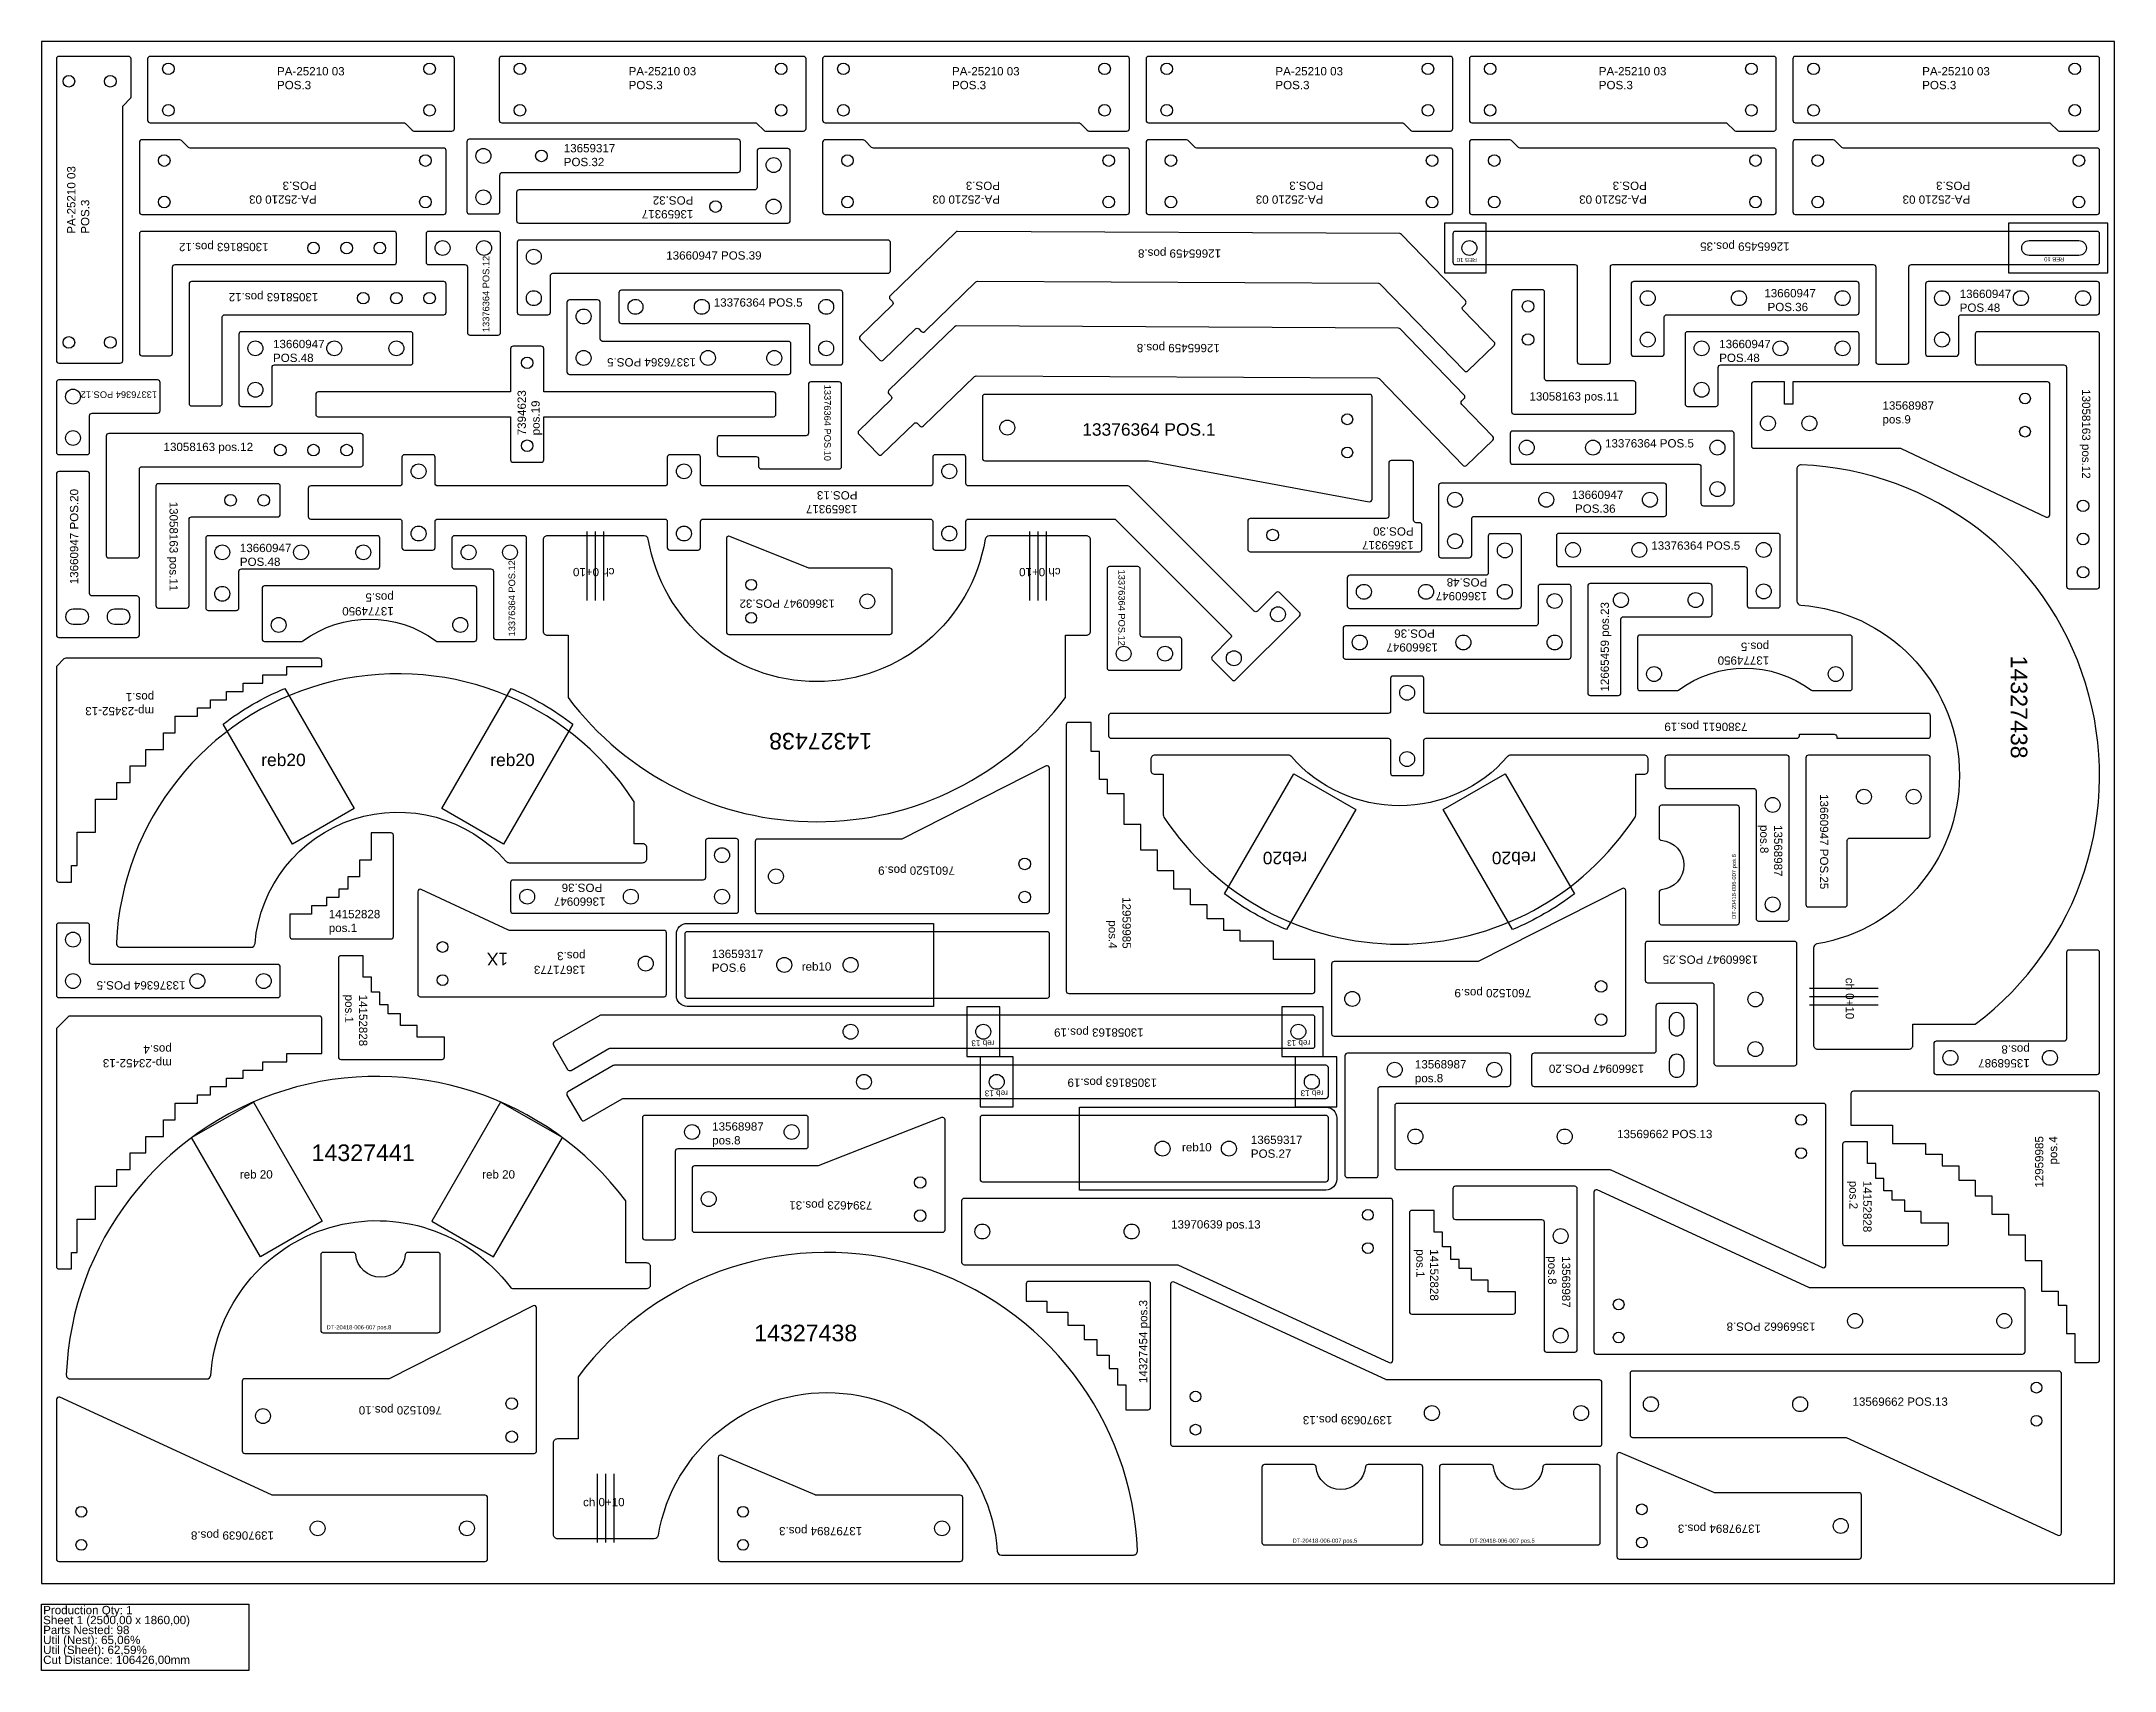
# Model space of a CAD drawing. Header units: millimetres. Extents: x 1223 to 3723, y 86 to 2051.
import ezdxf

# ---------------------------------------------------------------- set-up
doc = ezdxf.new("R2010")
doc.units = ezdxf.units.MM
for name, color, linetype in [('12665459', 7, 'Continuous'), ('13058163', 7, 'Continuous'), ('13376364v01', 7, 'Continuous'), ('13568987v0', 7, 'Continuous'), ('13569662v0', 7, 'Continuous'), ('13660947v0', 7, 'Continuous'), ('13671773v01', 7, 'Continuous'), ('13774950', 7, 'Continuous'), ('13797894v0', 7, 'Continuous'), ('13970639v0', 7, 'Continuous'), ('14152064v0', 7, 'Continuous'), ('14152828', 7, 'Continuous'), ('14327438', 7, 'Continuous'), ('14327441', 7, 'Continuous'), ('7380611', 7, 'Continuous'), ('7394623', 7, 'Continuous'), ('7601520', 7, 'Continuous'), ('Chanfro', 1, 'Continuous'), ('Des.', 7, 'Continuous'), ('mp-23452-13', 7, 'Continuous'), ('Rebaixo', 6, 'Continuous'), ('sheet', 24, 'Continuous'), ('Stats', 7, 'Continuous'), ('Texto', 3, 'Continuous')]:
    doc.layers.add(name, color=color, linetype=linetype)
doc.styles.get("Standard").update_dxf_attribs({"font": 'arial.ttf'})

msp = doc.modelspace()

# ---------------------------------------------------------------- texts
at = {"layer": 'Chanfro', "color": 1, "char_height": 10, "width": 61.023}
for insert, attachment_point, rotation in [((1913.9, 1405.7), 1, 180), ((2401.8, 1405.7), 3, 180), ((3408.6, 921.4), 1, 270)]:
    msp.add_mtext('ch 0+10', dxfattribs=dict(at, insert=insert, attachment_point=attachment_point, rotation=rotation))
at = {"layer": 'Chanfro', "color": 1, "insert": (1926.1, 293.9), "char_height": 10, "width": 61.023, "attachment_point": 3}
msp.add_mtext('ch 0+10', dxfattribs=at)
at = {"layer": 'Rebaixo', "color": 1, "attachment_point": 1, "rotation": 180}
for s, width, insert, char_height in [('REB 10', 28.827, (2953.9, 1784.6), 5), ('REB 10', 28.827, (3662.1, 1785.5), 5), ('reb 13', 101.867, (2372, 838.9), 7), ('reb 13', 101.867, (2752.8, 839.1), 7), ('reb 13', 101.867, (2388.2, 778.4), 7), ('reb 13', 101.867, (2769, 778.6), 7)]:
    msp.add_mtext_dynamic_manual_height_columns(s, width=width, gutter_width=12.5, heights=[0], dxfattribs=dict(at, insert=insert, char_height=char_height))
at = {"layer": 'Rebaixo', "color": 6, "char_height": 15}
for insert, attachment_point in [((1541.5, 1176.5), 9), ((1764.1, 1176.5), 7)]:
    msp.add_mtext_dynamic_manual_height_columns('reb20', width=60.85, gutter_width=12.5, heights=[15.3], dxfattribs=dict(at, insert=insert, attachment_point=attachment_point))
at = {"layer": 'Rebaixo', "color": 6, "char_height": 15, "rotation": 180}
for insert, attachment_point in [((2749.3, 1073.5), 7), ((2971.9, 1073.5), 9)]:
    msp.add_mtext_dynamic_manual_height_columns('reb20', width=60.85, gutter_width=12.5, heights=[15.3], dxfattribs=dict(at, insert=insert, attachment_point=attachment_point))
at = {"layer": 'Rebaixo', "color": 1, "char_height": 10, "attachment_point": 1}
for insert in [(2139.7, 940), (2598.3, 722)]:
    msp.add_mtext_dynamic_manual_height_columns('reb10', width=44.144, gutter_width=12.5, heights=[0], dxfattribs=dict(at, insert=insert))
at = {"layer": 'Rebaixo', "color": 3, "char_height": 10, "attachment_point": 1}
for insert in [(1462.1, 689.2), (1754.3, 689.2)]:
    msp.add_mtext_dynamic_manual_height_columns('reb 20', width=50.181, gutter_width=12.5, heights=[0], dxfattribs=dict(at, insert=insert))
at = {"layer": 'Stats', "color": 60}
for s, p in [('Sheet 1 (2500,00 x 1860,00)', (1224.9, 141.7)), ('Production Qty: 1', (1224.9, 153.7)), ('Util (Nest): 65,06%', (1224.9, 117.7)), ('Parts Nested: 98', (1224.9, 129.7)), ('Cut Distance: 106426,00mm', (1224.9, 93.7)), ('Util (Sheet): 62,59%', (1224.9, 105.7))]:
    msp.add_text(s, height=10, dxfattribs=at).set_placement(p)
at = {"layer": 'Texto', "color": 1, "attachment_point": 1}
for s, insert, char_height, width in [('PA-25210 03 POS.3', (1506.9, 2019.8), 10, 93.785), ('PA-25210 03 POS.3', (1930.9, 2019.8), 10, 93.785), ('PA-25210 03 POS.3', (2320.9, 2019.8), 10, 93.785), ('PA-25210 03 POS.3', (2710.9, 2019.8), 10, 93.785), ('PA-25210 03 POS.3', (3100.9, 2019.8), 10, 93.785), ('PA-25210 03 POS.3', (3490.9, 2019.8), 10, 93.785), ('13660947 POS.39', (1976.3, 1797.6), 10, 116.776), ('13660947\\P POS.36', (3300.5, 1752.1), 10, 116.776), ('13660947 \\PPOS.48', (3536.1, 1751.3), 10, 116.776), ('13376364 POS.5', (2033.6, 1740.9), 10, 165.283), ('13660947 \\PPOS.48', (1502.1, 1690.8), 10, 116.776), ('13660947 \\PPOS.48', (3246.1, 1690.8), 10, 116.776), ('13058163 pos.11', (3017.3, 1627.6), 10, 135.9), ('13568987\\Ppos.9', (3443, 1616.6), 10, 98.541), ('13376364 POS.1', (2478, 1590.2), 15, 165.283), ('13058163 pos.12', (1370.1, 1566.7), 10, 120.111), ('13376364 POS.5', (3108.4, 1571), 10, 165.283), ('13660947\\P POS.36', (3068.3, 1508.9), 10, 116.776), ('13660947 \\PPOS.48', (1462.1, 1444.8), 10, 116.776), ('13376364 POS.5', (3164.2, 1447.7), 10, 165.283), ('14152828 pos.1', (1569.3, 1003.2), 10, 32.338), ('13568987\\Ppos.8', (2879.1, 822), 10, 98.541), ('13568987\\Ppos.8', (2031.7, 747), 10, 98.541), ('{\\W0.882641; }13569662 POS.13', (3119.5, 737.9), 10, 119.655), ('{\\W2.453708; }13970639 pos.13', (2575.6, 628.9), 10, 124.873), ('DT-20418-006-007 pos.8', (1566.7, 502.3), 5, 136.992), ('14327438', (2082.3, 502.9), 20, 314.113), ('{\\W0.882641; }13569662 POS.13', (3403.4, 415.1), 10, 119.655), ('\\pt70;DT-20418-006-007 pos.5', (2731.6, 244.9), 5, 136.992), ('\\pt70;DT-20418-006-007 pos.5', (2945.6, 244.9), 5, 136.992)]:
    msp.add_mtext(s, dxfattribs=dict(at, insert=insert, char_height=char_height, width=width))
at = {"layer": 'Texto', "color": 2, "insert": (1852.7, 1927), "char_height": 10, "width": 171.219, "attachment_point": 1}
msp.add_mtext('13659317\\PPOS.32', dxfattribs=at)
at = {"layer": 'Texto', "color": 1}
for s, insert, char_height, width, attachment_point, rotation in [('PA-25210 03 POS.3', (1253.8, 1818.8), 10, 93.785, 1, 90), ('PA-25210 03 POS.3', (1554.8, 1855), 10, 93.785, 1, 180), ('PA-25210 03 POS.3', (2378.8, 1855), 10, 93.785, 1, 180), ('PA-25210 03 POS.3', (2768.8, 1855), 10, 93.785, 1, 180), ('PA-25210 03 POS.3', (3158.8, 1855), 10, 93.785, 1, 180), ('PA-25210 03 POS.3', (3548.8, 1855), 10, 93.785, 1, 180), ('13058163 pos.12', (1496.7, 1797.8), 10, 120.111, 1, 180), ('12665459 pos.8', (2645.4, 1789.9), 10, 154.772, 1, 180), ('13376364 POS.12', (1754.9, 1700.2), 8, 165.283, 1, 90), ('13058163 pos.12', (1556.7, 1737.3), 10, 120.111, 1, 180), ('12665459 pos.8', (2643.9, 1675.9), 10, 154.772, 1, 180), ('13376364 POS.5', (2012.2, 1658.7), 10, 165.283, 1, 180), ('13376364 POS.12', (1362.2, 1620.7), 8, 165.283, 1, 180), ('7394623 pos.19', (1797, 1575.7), 10, 78.387, 1, 90), ('13376364 POS.10', (2174.8, 1636.7), 8, 165.283, 1, 270), ('13058163 pos.12', (3693.7, 1631.3), 10, 120.111, 1, 270), ('13660947 POS.20', (1257.2, 1396), 10, 116.776, 1, 90), ('13659317 \\PPOS.13', (2206.9, 1481.6), 10, 171.219, 1, 180), ('13058163 pos.11', (1387.3, 1495.6), 10, 135.9, 1, 270), ('13659317\\PPOS.30', (2877.6, 1438), 10, 171.219, 1, 180), ('13376364 POS.12', (1786.1, 1333.1), 8, 165.283, 1, 90), ('13376364 POS.12', (2529.6, 1413.7), 8, 165.283, 1, 270), ('13660947 \\PPOS.48', (2966.4, 1376.6), 10, 116.776, 1, 180), ('13774950\\Ppos.5', (1647.7, 1358.4), 10, 54.906, 1, 180), ('13660947 POS.32', (2179.6, 1367.6), 10, 116.776, 1, 180), ('12665459 pos.23', (3103.1, 1266.6), 10, 154.772, 1, 90), ('13660947\\P POS.36', (2907, 1314.8), 10, 116.776, 1, 180), ('13774950\\Ppos.5', (3306.4, 1299), 10, 54.906, 1, 180), ('14327438', (3617.7, 1310), 20, 314.113, 1, 270), ('mp-23452-13 pos.1', (1358.8, 1238), 10, 60.76, 1, 180), ('7380611 pos.19', (3280.2, 1219), 10, 126.629, 1, 180), ('14327438', (2224.6, 1196.7), 20, 314.113, 1, 180), ('13660947 POS.25', (3377.6, 1143), 10, 116.776, 1, 270), ('13568987\\Ppos.8', (3322.2, 1105.6), 10, 98.541, 1, 270), ('7601520 pos.9', (2324.3, 1045.6), 10, 118.423, 1, 180), ('DT-20418-006-007 pos.8', (3261.4, 992.4), 5, 136.992, 1, 90), ('13660947\\P POS.36', (1903, 1008.2), 10, 116.776, 1, 180), ('12959985 pos.4', (2536.5, 956.5), 10, 12.244, 3, 270), ('1X', (1785.6, 936.5), 15, 90.989, 1, 180), ('13671773\\Ppos.3', (1878.9, 925.9), 10, 90.989, 1, 180), ('13660947 POS.25', (3293, 938.2), 10, 116.776, 1, 180), ('13376364 POS.5', (1396.5, 907.2), 10, 165.283, 1, 180), ('14152828 pos.1', (1615.8, 901), 10, 32.338, 1, 270), ('7601520 pos.9', (3019.3, 897.8), 10, 118.423, 1, 180), ('mp-23452-13 pos.4', (1380, 813.3), 10, 60.76, 1, 180), ('13568987\\Ppos.8', (3620.6, 813.2), 10, 98.541, 1, 180), ('13660947 POS.20', (3155.7, 806.6), 10, 116.776, 1, 180), ('12959985 pos.4', (3627, 730.3), 10, 12.244, 3, 90), ('14152828 pos.2', (3429.8, 676.5), 10, 32.338, 1, 270), ('7394623 pos.31', (2224.9, 641.8), 10, 176.151, 1, 180), ('14152828 pos.1', (2907.5, 593.9), 10, 32.338, 1, 270), ('13568987\\Ppos.8', (3066.5, 585.5), 10, 98.541, 1, 270), ('14327454 pos.3', (2546.4, 432.5), 10, 123.73, 1, 90), ('{\\W1.880884; }13569662 POS.8', (3369.5, 495.5), 10, 119.655, 1, 180), ('7601520 pos.10', (1705.7, 394.6), 10, 118.423, 1, 180), ('{\\W2.453708; }13970639 pos.13', (2861.5, 382.7), 10, 124.873, 1, 180), ('{\\W3.451951; }13970639 pos.8', (1516.7, 243.6), 10, 124.873, 1, 180), ('{\\W2.087768; }13797894 pos.3', (2220.7, 248.9), 10, 114.262, 1, 180), ('{\\W2.087768; }13797894 pos.3', (3304.6, 251.8), 10, 114.262, 1, 180)]:
    msp.add_mtext(s, dxfattribs=dict(at, insert=insert, char_height=char_height, width=width, attachment_point=attachment_point, rotation=rotation))
at = {"layer": 'Texto', "color": 2, "insert": (2009, 1837.3), "char_height": 10, "width": 171.219, "attachment_point": 1, "rotation": 180}
msp.add_mtext('13659317\\PPOS.32', dxfattribs=at)
at = {"layer": 'Texto', "color": 4, "insert": (3331.1, 1798.3), "char_height": 10, "width": 154.772, "attachment_point": 1, "rotation": 180}
msp.add_mtext('12665459 pos.35', dxfattribs=at)
at = {"layer": 'Texto', "color": 1, "char_height": 10, "attachment_point": 1}
for s, insert in [('13659317 \\PPOS.6', (2031.3, 955.2)), ('13659317\\PPOS.27', (2681.3, 730.9))]:
    msp.add_mtext_dynamic_manual_height_columns(s, width=171.219, gutter_width=12.5, heights=[0], dxfattribs=dict(at, insert=insert))
at = {"layer": 'Texto', "color": 32, "char_height": 10, "width": 113.796, "attachment_point": 1, "rotation": 180}
for insert in [(2552, 850.3), (2568.2, 789.8)]:
    msp.add_mtext('13058163 pos.19', dxfattribs=dict(at, insert=insert))
at = {"layer": 'Texto', "color": 1, "char_height": 10, "attachment_point": 1, "rotation": 180}
for insert in [(2552, 850.3), (2568.2, 789.8)]:
    msp.add_mtext_dynamic_manual_height_columns('13058163 pos.19', width=113.796, gutter_width=12.5, heights=[0], dxfattribs=dict(at, insert=insert))
at = {"layer": 'Texto', "color": 3, "insert": (1548.6, 720.3), "char_height": 20, "width": 174.522, "attachment_point": 1}
msp.add_mtext('14327441', dxfattribs=at)

# ---------------------------------------------------------------- linework, layer by layer
at = {"color": 1}
for points in [[(1240.9, 2029.7), (1240.9, 1665.7, 0.414214), (1243.9, 1662.7), (1317.9, 1662.7, 0.414214), (1320.9, 1665.7), (1320.9, 1971.5, -0.198912), (1321.7, 1973.6), (1330, 1981.9, 0.198912), (1330.9, 1984), (1330.9, 2029.7, 0.414214), (1327.9, 2032.7), (1243.9, 2032.7, 0.414214)], [(1717.9, 2032.7), (1353.9, 2032.7, 0.414214), (1350.9, 2029.7), (1350.9, 1955.7, 0.414214), (1353.9, 1952.7), (1659.6, 1952.7, -0.198912), (1661.7, 1951.9), (1670, 1943.6, 0.198912), (1672.1, 1942.7), (1717.9, 1942.7, 0.414214), (1720.9, 1945.7), (1720.9, 2029.7, 0.414214)], [(2141.9, 2032.7), (1777.9, 2032.7, 0.414214), (1774.9, 2029.7), (1774.9, 1955.7, 0.414214), (1777.9, 1952.7), (2083.6, 1952.7, -0.198912), (2085.7, 1951.9), (2094, 1943.6, 0.198912), (2096.1, 1942.7), (2141.9, 1942.7, 0.414214), (2144.9, 1945.7), (2144.9, 2029.7, 0.414214)], [(2531.9, 2032.7), (2167.9, 2032.7, 0.414214), (2164.9, 2029.7), (2164.9, 1955.7, 0.414214), (2167.9, 1952.7), (2473.6, 1952.7, -0.198912), (2475.7, 1951.9), (2484, 1943.6, 0.198912), (2486.1, 1942.7), (2531.9, 1942.7, 0.414214), (2534.9, 1945.7), (2534.9, 2029.7, 0.414214)], [(2921.9, 2032.7), (2557.9, 2032.7, 0.414214), (2554.9, 2029.7), (2554.9, 1955.7, 0.414214), (2557.9, 1952.7), (2863.6, 1952.7, -0.198912), (2865.7, 1951.9), (2874, 1943.6, 0.198912), (2876.1, 1942.7), (2921.9, 1942.7, 0.414214), (2924.9, 1945.7), (2924.9, 2029.7, 0.414214)], [(3311.9, 2032.7), (2947.9, 2032.7, 0.414214), (2944.9, 2029.7), (2944.9, 1955.7, 0.414214), (2947.9, 1952.7), (3253.6, 1952.7, -0.198912), (3255.7, 1951.9), (3264, 1943.6, 0.198912), (3266.1, 1942.7), (3311.9, 1942.7, 0.414214), (3314.9, 1945.7), (3314.9, 2029.7, 0.414214)], [(3701.9, 2032.7), (3337.9, 2032.7, 0.414214), (3334.9, 2029.7), (3334.9, 1955.7, 0.414214), (3337.9, 1952.7), (3643.6, 1952.7, -0.198912), (3645.7, 1951.9), (3654, 1943.6, 0.198912), (3656.1, 1942.7), (3701.9, 1942.7, 0.414214), (3704.9, 1945.7), (3704.9, 2029.7, 0.414214)], [(1343.9, 1842.1), (1707.9, 1842.1, 0.414214), (1710.9, 1845.1), (1710.9, 1919.1, 0.414214), (1707.9, 1922.1), (1402.1, 1922.1, -0.198912), (1400, 1923), (1391.7, 1931.2, 0.198912), (1389.6, 1932.1), (1343.9, 1932.1, 0.414214), (1340.9, 1929.1), (1340.9, 1845.1, 0.414214)], [(2167.9, 1842.1), (2531.9, 1842.1, 0.414214), (2534.9, 1845.1), (2534.9, 1919.1, 0.414214), (2531.9, 1922.1), (2226.1, 1922.1, -0.198912), (2224, 1923), (2215.7, 1931.2, 0.198912), (2213.6, 1932.1), (2167.9, 1932.1, 0.414214), (2164.9, 1929.1), (2164.9, 1845.1, 0.414214)], [(2557.9, 1842.1), (2921.9, 1842.1, 0.414214), (2924.9, 1845.1), (2924.9, 1919.1, 0.414214), (2921.9, 1922.1), (2616.1, 1922.1, -0.198912), (2614, 1923), (2605.7, 1931.2, 0.198912), (2603.6, 1932.1), (2557.9, 1932.1, 0.414214), (2554.9, 1929.1), (2554.9, 1845.1, 0.414214)], [(2947.9, 1842.1), (3311.9, 1842.1, 0.414214), (3314.9, 1845.1), (3314.9, 1919.1, 0.414214), (3311.9, 1922.1), (3006.1, 1922.1, -0.198912), (3004, 1923), (2995.7, 1931.2, 0.198912), (2993.6, 1932.1), (2947.9, 1932.1, 0.414214), (2944.9, 1929.1), (2944.9, 1845.1, 0.414214)], [(3337.9, 1842.1), (3701.9, 1842.1, 0.414214), (3704.9, 1845.1), (3704.9, 1919.1, 0.414214), (3701.9, 1922.1), (3396.1, 1922.1, -0.198912), (3394, 1923), (3385.7, 1931.2, 0.198912), (3383.6, 1932.1), (3337.9, 1932.1, 0.414214), (3334.9, 1929.1), (3334.9, 1845.1, 0.414214)], [(2340.6, 1474.7), (2516.4, 1474.7, -0.198912), (2518.5, 1473.9), (2656.9, 1335.4, -0.414214), (2656.9, 1331.2), (2634.7, 1308.9, 0.414214), (2634.7, 1304.7), (2658.7, 1280.6, 0.414214), (2662.9, 1280.6), (2740, 1357.7, 0.414214), (2740, 1362), (2716, 1386, 0.414214), (2711.7, 1386), (2689.5, 1363.7, -0.414214), (2685.2, 1363.7), (2535.1, 1513.9, 0.198912), (2533, 1514.7), (2340.6, 1514.7, -0.414214), (2337.6, 1517.7), (2337.6, 1549.2, 0.414214), (2334.6, 1552.2), (2300.6, 1552.2, 0.414214), (2297.6, 1549.2), (2297.6, 1517.7, -0.414214), (2294.6, 1514.7), (2020.6, 1514.7, -0.414214), (2017.6, 1517.7), (2017.6, 1549.2, 0.414214), (2014.6, 1552.2), (1980.6, 1552.2, 0.414214), (1977.6, 1549.2), (1977.6, 1517.7, -0.414214), (1974.6, 1514.7), (1700.6, 1514.7, -0.414214), (1697.6, 1517.7), (1697.6, 1549.2, 0.414214), (1694.6, 1552.2), (1660.6, 1552.2, 0.414214), (1657.6, 1549.2), (1657.6, 1517.7, -0.414214), (1654.6, 1514.7), (1547.6, 1514.7, 0.414214), (1544.6, 1511.7), (1544.6, 1477.7, 0.414214), (1547.6, 1474.7), (1654.6, 1474.7, -0.414214), (1657.6, 1471.7), (1657.6, 1440.2, 0.414214), (1660.6, 1437.2), (1694.6, 1437.2, 0.414214), (1697.6, 1440.2), (1697.6, 1471.7, -0.414214), (1700.6, 1474.7), (1974.6, 1474.7, -0.414214), (1977.6, 1471.7), (1977.6, 1440.2, 0.414214), (1980.6, 1437.2), (2014.6, 1437.2, 0.414214), (2017.6, 1440.2), (2017.6, 1471.7, -0.414214), (2020.6, 1474.7), (2294.6, 1474.7, -0.414214), (2297.6, 1471.7), (2297.6, 1440.2, 0.414214), (2300.6, 1437.2), (2334.6, 1437.2, 0.414214), (2337.6, 1440.2), (2337.6, 1471.7, -0.414214)], [(2874.6, 1545.3), (2850.6, 1545.3, 0.414214), (2847.6, 1542.3), (2847.6, 1478.3, -0.414214), (2844.6, 1475.3), (2680.6, 1475.3, 0.414214), (2677.6, 1472.3), (2677.6, 1438.3, 0.414214), (2680.6, 1435.3), (2884.6, 1435.3, 0.414214), (2887.6, 1438.3), (2887.6, 1467.3, 0.414214), (2884.6, 1470.3), (2880.6, 1470.3, -0.414214), (2877.6, 1473.3), (2877.6, 1542.3, 0.414214)], [(1700.4, 1327), (1744.9, 1327, 0.414214), (1747.9, 1330), (1747.9, 1391, 0.414214), (1744.9, 1394), (1491.9, 1394, 0.414214), (1488.9, 1391), (1488.9, 1330, 0.414214), (1491.9, 1327), (1536.4, 1327, 0.16041), (1538.2, 1327.6, -0.329293), (1698.6, 1327.6, 0.16041)], [(3359.1, 1267.7), (3403.6, 1267.7, 0.414214), (3406.6, 1270.7), (3406.6, 1331.7, 0.414214), (3403.6, 1334.7), (3150.6, 1334.7, 0.414214), (3147.6, 1331.7), (3147.6, 1270.7, 0.414214), (3150.6, 1267.7), (3195.1, 1267.7, 0.16041), (3196.9, 1268.3, -0.329293), (3357.3, 1268.3, 0.16041)]]:
    msp.add_lwpolyline(points, format="xyb", close=True, dxfattribs=at)
at = {"color": 2}
for points in [[(1772.8, 1842.7, 0.414214), (1775.8, 1845.7), (1775.8, 1889.7, -0.414214), (1778.8, 1892.7), (2062.8, 1892.7, 0.414214), (2065.8, 1895.7), (2065.8, 1929.7, 0.414214), (2062.8, 1932.7), (1738.8, 1932.7, 0.414214), (1735.8, 1929.7), (1735.8, 1845.7, 0.414214), (1738.8, 1842.7)], [(2088.8, 1921.6, 0.414214), (2085.8, 1918.6), (2085.8, 1874.6, -0.414214), (2082.8, 1871.6), (1798.8, 1871.6, 0.414214), (1795.8, 1868.6), (1795.8, 1834.6, 0.414214), (1798.8, 1831.6), (2122.8, 1831.6, 0.414214), (2125.8, 1834.6), (2125.8, 1918.6, 0.414214), (2122.8, 1921.6)], [(2435.6, 976.9), (2001.6, 976.9, 0.414214), (1998.6, 973.9), (1998.6, 899.9, 0.414214), (2001.6, 896.9), (2435.6, 896.9, 0.414214), (2438.6, 899.9), (2438.6, 973.9, 0.414214)]]:
    msp.add_lwpolyline(points, format="xyb", close=True, dxfattribs=at)
at = {"color": 6}
msp.add_lwpolyline([(2357.8, 675.3), (2771.8, 675.3, 0.414214), (2774.8, 678.3), (2774.8, 752.3, 0.414214), (2771.8, 755.3), (2357.8, 755.3, 0.414214), (2354.8, 752.3), (2354.8, 678.3, 0.414214)], format="xyb", close=True, dxfattribs=at)
at = {"color": 1}
for centre, radius in [((1255.9, 2002.7), 7), ((1305.9, 2002.7), 7), ((1375.9, 2017.7), 7), ((1690.9, 2017.7), 7), ((1799.9, 2017.7), 7), ((2114.9, 2017.7), 7), ((2189.9, 2017.7), 7), ((2504.9, 2017.7), 7), ((2579.9, 2017.7), 7), ((2894.9, 2017.7), 7), ((2969.9, 2017.7), 7), ((3284.9, 2017.7), 7), ((3359.9, 2017.7), 7), ((3674.9, 2017.7), 7), ((1375.9, 1967.7), 7), ((1690.9, 1967.7), 7), ((1799.9, 1967.7), 7), ((2114.9, 1967.7), 7), ((2189.9, 1967.7), 7), ((2504.9, 1967.7), 7), ((2579.9, 1967.7), 7), ((2894.9, 1967.7), 7), ((2969.9, 1967.7), 7), ((3284.9, 1967.7), 7), ((3359.9, 1967.7), 7), ((3674.9, 1967.7), 7), ((1370.9, 1907.1), 7), ((1685.9, 1907.1), 7), ((2194.9, 1907.1), 7), ((2509.9, 1907.1), 7), ((2584.9, 1907.1), 7), ((2899.9, 1907.1), 7), ((2974.9, 1907.1), 7), ((3289.9, 1907.1), 7), ((3364.9, 1907.1), 7), ((3679.9, 1907.1), 7), ((1370.9, 1857.1), 7), ((1685.9, 1857.1), 7), ((2194.9, 1857.1), 7), ((2509.9, 1857.1), 7), ((2584.9, 1857.1), 7), ((2899.9, 1857.1), 7), ((2974.9, 1857.1), 7), ((3289.9, 1857.1), 7), ((3364.9, 1857.1), 7), ((3679.9, 1857.1), 7), ((1255.9, 1687.7), 7), ((1305.9, 1687.7), 7), ((1677.6, 1532.2), 9), ((1997.6, 1532.2), 9), ((2317.6, 1532.2), 9), ((1677.6, 1457.2), 9), ((1997.6, 1457.2), 9), ((2317.6, 1457.2), 9), ((2707.6, 1455.3), 7), ((2713.9, 1359.8), 9), ((2660.8, 1306.8), 9)]:
    msp.add_circle(centre, radius, dxfattribs=at)
at = {"color": 2}
for centre, radius in [((1755.8, 1912.7), 9), ((1825.8, 1912.7), 7), ((2105.8, 1901.6), 9), ((1755.8, 1862.7), 9), ((2035.8, 1851.6), 7), ((2105.8, 1851.6), 9)]:
    msp.add_circle(centre, radius, dxfattribs=at)
at = {"color": 1, "linetype": 'Continuous', "lineweight": 25}
for centre in [(2118.6, 936.9), (2198.6, 936.9), (2574.8, 715.3), (2654.8, 715.3)]:
    msp.add_circle(centre, 9, dxfattribs=at)
at = {"layer": '12665459', "color": 1}
for points in [[(2238, 1666.4), (2276.7, 1703.9, -0.414214), (2281, 1703.9), (2283.8, 1701, 0.414214), (2288, 1700.9), (2349.6, 1760.6, -0.196067), (2351.7, 1761.4), (2835.2, 1759, -0.201761), (2837.4, 1758.1), (2938.8, 1653.4, 0.414214), (2943, 1653.3), (2974.6, 1683.9, 0.414214), (2974.7, 1688.2), (2937.1, 1727, -0.414214), (2937.2, 1731.2), (2940.1, 1734, 0.414214), (2940.1, 1738.2), (2862.9, 1817.9, 0.201761), (2860.8, 1818.9), (2327.6, 1821.6, 0.196067), (2325.5, 1820.7), (2246.3, 1744, 0.414214), (2246.2, 1739.8), (2249, 1736.9, -0.414214), (2248.9, 1732.7), (2210.1, 1695.1, 0.414214), (2210.1, 1690.9), (2233.7, 1666.4, 0.414214)], [(2236.4, 1552.4), (2275.2, 1589.9, -0.414214), (2279.5, 1589.9), (2282.3, 1587, 0.414214), (2286.5, 1586.9), (2348.1, 1646.6, -0.196067), (2350.2, 1647.4), (2833.7, 1645, -0.201761), (2835.9, 1644.1), (2937.3, 1539.4, 0.414214), (2941.5, 1539.3), (2973.1, 1569.9, 0.414214), (2973.2, 1574.2), (2935.6, 1612.9, -0.414214), (2935.7, 1617.2), (2938.6, 1620, 0.414214), (2938.6, 1624.2), (2861.4, 1703.9, 0.201761), (2859.3, 1704.8), (2326.1, 1707.6, 0.196067), (2324, 1706.7), (2244.8, 1630, 0.414214), (2244.7, 1625.8), (2247.5, 1622.9, -0.414214), (2247.4, 1618.7), (2208.6, 1581.1, 0.414214), (2208.5, 1576.9), (2232.2, 1552.4, 0.414214)], [(3090.6, 1261.9), (3124.6, 1261.9, 0.414214), (3127.6, 1264.9), (3127.6, 1353.9, -0.414214), (3130.6, 1356.9), (3234.6, 1356.9, 0.414214), (3237.6, 1359.9), (3237.6, 1393.9, 0.414214), (3234.6, 1396.9), (3090.6, 1396.9, 0.414214), (3087.6, 1393.9), (3087.6, 1264.9, 0.414214)]]:
    msp.add_lwpolyline(points, format="xyb", close=True, dxfattribs=at)
at = {"layer": '12665459', "color": 4}
msp.add_lwpolyline([(2927.9, 1781.6), (3071.9, 1781.6, -0.414214), (3074.9, 1778.6), (3074.9, 1664.6, 0.414214), (3077.9, 1661.6), (3111.9, 1661.6, 0.414214), (3114.9, 1664.6), (3114.9, 1778.6, -0.414214), (3117.9, 1781.6), (3431.9, 1781.6, -0.414214), (3434.9, 1778.6), (3434.9, 1664.6, 0.414214), (3437.9, 1661.6), (3471.9, 1661.6, 0.414214), (3474.9, 1664.6), (3474.9, 1778.6, -0.414214), (3477.9, 1781.6), (3701.9, 1781.6, 0.414214), (3704.9, 1784.6), (3704.9, 1818.6, 0.414214), (3701.9, 1821.6), (2927.9, 1821.6, 0.414214), (2924.9, 1818.6), (2924.9, 1784.6, 0.414214)], format="xyb", close=True, dxfattribs=at)
at = {"layer": '12665459', "color": 1, "linetype": 'Continuous', "lineweight": 25}
msp.add_lwpolyline([(3679.9, 1792.6), (3619.9, 1792.6, -1), (3619.9, 1810.6), (3679.9, 1810.6, -1)], format="xyb", close=True, dxfattribs=at)
msp.add_circle((2944.9, 1801.6), 9, dxfattribs=at)
at = {"layer": '12665459', "color": 1}
for centre in [(3127.6, 1376.9), (3217.6, 1376.9)]:
    msp.add_circle(centre, 9, dxfattribs=at)
at = {"layer": '13058163', "color": 1}
for points in [[(1343.9, 1671.6), (1377.9, 1671.6, 0.414213), (1380.9, 1674.6), (1380.9, 1778.6, -0.414214), (1383.9, 1781.6), (1647.9, 1781.6, 0.414214), (1650.9, 1784.6), (1650.9, 1818.6, 0.414214), (1647.9, 1821.6), (1343.9, 1821.6, 0.414214), (1340.9, 1818.6), (1340.9, 1674.6, 0.414214)], [(1403.9, 1611.1), (1437.9, 1611.1, 0.414214), (1440.9, 1614.1), (1440.9, 1718.1, -0.414214), (1443.9, 1721.1), (1707.9, 1721.1, 0.414214), (1710.9, 1724.1), (1710.9, 1758.1, 0.414214), (1707.9, 1761.1), (1403.9, 1761.1, 0.414214), (1400.9, 1758.1), (1400.9, 1614.1, 0.414214)], [(3145.6, 1604.2), (3145.6, 1638.2, 0.414214), (3142.6, 1641.2), (3038.6, 1641.2, -0.414214), (3035.6, 1644.2), (3035.6, 1748.2, 0.414214), (3032.6, 1751.2), (2998.6, 1751.2, 0.414214), (2995.6, 1748.2), (2995.6, 1604.2, 0.414214), (2998.6, 1601.2), (3142.6, 1601.2, 0.414214)], [(3554.9, 1697.6), (3554.9, 1663.6, 0.414214), (3557.9, 1660.6), (3661.9, 1660.6, -0.414214), (3664.9, 1657.6), (3664.9, 1393.6, 0.414214), (3667.9, 1390.6), (3701.9, 1390.6, 0.414214), (3704.9, 1393.6), (3704.9, 1697.6, 0.414214), (3701.9, 1700.6), (3557.9, 1700.6, 0.414214)], [(1303.9, 1427.8), (1337.9, 1427.8, 0.414214), (1340.9, 1430.8), (1340.9, 1534.8, -0.414214), (1343.9, 1537.8), (1607.9, 1537.8, 0.414214), (1610.9, 1540.8), (1610.9, 1574.8, 0.414214), (1607.9, 1577.8), (1303.9, 1577.8, 0.414214), (1300.9, 1574.8), (1300.9, 1430.8, 0.414214)], [(1363.9, 1367.3), (1397.9, 1367.3, 0.414214), (1400.9, 1370.3), (1400.9, 1474.3, -0.414214), (1403.9, 1477.3), (1507.9, 1477.3, 0.414214), (1510.9, 1480.3), (1510.9, 1514.3, 0.414214), (1507.9, 1517.3), (1363.9, 1517.3, 0.414214), (1360.9, 1514.3), (1360.9, 1370.3, 0.414214)]]:
    msp.add_lwpolyline(points, format="xyb", close=True, dxfattribs=at)
at = {"layer": '13058163', "color": 32}
for points in [[(1840.4, 840.2), (1857.4, 810.8, 0.414214), (1861.5, 809.7), (1906.9, 835.9, -0.131652), (1908.4, 836.3), (2755.6, 836.3, 0.414214), (2758.6, 839.3), (2758.6, 873.3, 0.414214), (2755.6, 876.3), (1897.7, 876.3, 0.131652), (1896.2, 875.9), (1841.5, 844.3, 0.414214)], [(1856.6, 779.7), (1873.6, 750.3, 0.414214), (1877.7, 749.2), (1923.1, 775.4, -0.131653), (1924.6, 775.8), (2771.8, 775.8, 0.414214), (2774.8, 778.8), (2774.8, 812.8, 0.414214), (2771.8, 815.8), (1913.9, 815.8, 0.131653), (1912.4, 815.4), (1857.7, 783.8, 0.414214)]]:
    msp.add_lwpolyline(points, format="xyb", close=True, dxfattribs=at)
at = {"layer": '13058163', "color": 1}
for centre in [(1550.9, 1801.6), (1590.9, 1801.6), (1630.9, 1801.6), (1610.9, 1741.1), (1650.9, 1741.1), (1690.9, 1741.1), (3015.6, 1731.2), (3015.6, 1691.2), (1510.9, 1557.8), (1550.9, 1557.8), (1590.9, 1557.8), (1450.9, 1497.3), (1490.9, 1497.3), (3684.9, 1490.6), (3684.9, 1450.6), (3684.9, 1410.6)]:
    msp.add_circle(centre, 7, dxfattribs=at)
at = {"layer": '13058163', "color": 32}
for centre in [(2198.6, 856.3), (2214.8, 795.8)]:
    msp.add_circle(centre, 9, dxfattribs=at)
at = {"layer": '13058163', "color": 1, "linetype": 'Continuous', "lineweight": 25}
for centre in [(2358.6, 856.3), (2738.6, 856.3), (2374.8, 795.8), (2754.8, 795.8)]:
    msp.add_circle(centre, 9, dxfattribs=at)
at = {"layer": '13376364v01', "color": 1}
for points in [[(1739.6, 1696.6), (1773.6, 1696.6, 0.414214), (1776.6, 1699.6), (1776.6, 1818.6, 0.414214), (1773.6, 1821.6), (1689.6, 1821.6, 0.414214), (1686.6, 1818.6), (1686.6, 1784.6, 0.414214), (1689.6, 1781.6), (1733.6, 1781.6, -0.414214), (1736.6, 1778.6), (1736.6, 1699.6, 0.414214)], [(2152.2, 1660.6), (2186.2, 1660.6, 0.414214), (2189.2, 1663.6), (2189.2, 1747.6, 0.414214), (2186.2, 1750.6), (1922.2, 1750.6, 0.414214), (1919.2, 1747.6), (1919.2, 1713.6, 0.414214), (1922.2, 1710.6), (2146.2, 1710.6, -0.414214), (2149.2, 1707.6), (2149.2, 1663.6, 0.414214)], [(1893.6, 1739), (1859.6, 1739, 0.414214), (1856.6, 1736), (1856.6, 1652, 0.414214), (1859.6, 1649), (2123.6, 1649, 0.414214), (2126.6, 1652), (2126.6, 1686, 0.414214), (2123.6, 1689), (1899.6, 1689, -0.414214), (1896.6, 1692), (1896.6, 1736, 0.414214)], [(1365.9, 1605.4), (1365.9, 1639.4, 0.414214), (1362.9, 1642.4), (1243.9, 1642.4, 0.414214), (1240.9, 1639.4), (1240.9, 1555.4, 0.414214), (1243.9, 1552.4), (1277.9, 1552.4, 0.414214), (1280.9, 1555.4), (1280.9, 1599.4, -0.414214), (1283.9, 1602.4), (1362.9, 1602.4, 0.414214)], [(2184.7, 1640.1), (2150.7, 1640.1, 0.414214), (2147.7, 1637.1), (2147.7, 1578.1, -0.414214), (2144.7, 1575.1), (2040.7, 1575.1, 0.414214), (2037.7, 1572.1), (2037.7, 1553.1, 0.414214), (2040.7, 1550.1), (2084.7, 1550.1, -0.414214), (2087.7, 1547.1), (2087.7, 1538.1, 0.414214), (2090.7, 1535.1), (2184.7, 1535.1, 0.414214), (2187.7, 1538.1), (2187.7, 1637.1, 0.414214)], [(2357.6, 1548, 0.414214), (2360.6, 1545), (2557.4, 1545, -0.04581), (2557.9, 1544.9), (2824.1, 1495.6, 0.468921), (2827.6, 1498.6), (2827.6, 1622, 0.414214), (2824.6, 1625), (2360.6, 1625, 0.414214), (2357.6, 1622)], [(3227, 1490.8), (3261, 1490.8, 0.414214), (3264, 1493.8), (3264, 1577.8, 0.414214), (3261, 1580.8), (2997, 1580.8, 0.414214), (2994, 1577.8), (2994, 1543.8, 0.414214), (2997, 1540.8), (3221, 1540.8, -0.414214), (3224, 1537.8), (3224, 1493.8, 0.414214)], [(1770.9, 1329.5), (1804.9, 1329.5, 0.414214), (1807.9, 1332.5), (1807.9, 1451.5, 0.414214), (1804.9, 1454.5), (1720.9, 1454.5, 0.414214), (1717.9, 1451.5), (1717.9, 1417.5, 0.414214), (1720.9, 1414.5), (1764.9, 1414.5, -0.414214), (1767.9, 1411.5), (1767.9, 1332.5, 0.414214)], [(3282.8, 1367.4), (3316.8, 1367.4, 0.414214), (3319.8, 1370.4), (3319.8, 1454.4, 0.414214), (3316.8, 1457.4), (3052.8, 1457.4, 0.414214), (3049.8, 1454.4), (3049.8, 1420.4, 0.414214), (3052.8, 1417.4), (3276.8, 1417.4, -0.414214), (3279.8, 1414.4), (3279.8, 1370.4, 0.414214)], [(2544.9, 1417.3), (2510.9, 1417.3, 0.414214), (2507.9, 1414.3), (2507.9, 1295.3, 0.414214), (2510.9, 1292.3), (2594.9, 1292.3, 0.414214), (2597.9, 1295.3), (2597.9, 1329.3, 0.414214), (2594.9, 1332.3), (2550.9, 1332.3, -0.414214), (2547.9, 1335.3), (2547.9, 1414.3, 0.414214)], [(1277.9, 987.4), (1243.9, 987.4, 0.414214), (1240.9, 984.4), (1240.9, 900.4, 0.414214), (1243.9, 897.4), (1507.9, 897.4, 0.414214), (1510.9, 900.4), (1510.9, 934.4, 0.414214), (1507.9, 937.4), (1283.9, 937.4, -0.414214), (1280.9, 940.4), (1280.9, 984.4, 0.414214)]]:
    msp.add_lwpolyline(points, format="xyb", close=True, dxfattribs=at)
for centre, radius in [((1706.6, 1801.6), 9), ((1756.6, 1801.6), 9), ((1876.6, 1719), 9), ((1939.2, 1730.6), 9), ((2019.2, 1730.6), 9), ((2169.2, 1730.6), 9), ((1876.6, 1669), 9), ((2026.6, 1669), 9), ((2106.6, 1669), 9), ((2169.2, 1680.6), 9), ((1260.9, 1622.4), 9), ((2797.6, 1595), 6.5), ((1260.9, 1572.4), 9), ((2387.6, 1585), 9), ((2797.6, 1555), 6.5), ((3014, 1560.8), 9), ((3094, 1560.8), 9), ((3244, 1560.8), 9), ((3244, 1510.8), 9), ((1737.9, 1434.5), 9), ((1787.9, 1434.5), 9), ((3069.8, 1437.4), 9), ((3149.8, 1437.4), 9), ((3299.8, 1437.4), 9), ((3299.8, 1387.4), 9), ((2527.9, 1312.3), 9), ((2577.9, 1312.3), 9), ((1260.9, 967.4), 9), ((1260.9, 917.4), 9), ((1410.9, 917.4), 9), ((1490.9, 917.4), 9)]:
    msp.add_circle(centre, radius, dxfattribs=at)
at = {"layer": '13568987v0', "color": 1}
for points in [[(3644.9, 1637.1, 0.414214), (3641.9, 1640.1), (3334.9, 1640.1), (3334.9, 1613.1), (3324.9, 1613.1), (3324.9, 1640.1), (3287.9, 1640.1, 0.414214), (3284.9, 1637.1), (3284.9, 1563.1, 0.414214), (3287.9, 1560.1), (3464.2, 1560.1, -0.110744), (3465.5, 1559.8), (3640.6, 1477.1, 0.550196), (3644.9, 1479.8)], [(3180.6, 1186.8), (3180.6, 1152.8, 0.414214), (3183.6, 1149.8), (3287.6, 1149.8, -0.414214), (3290.6, 1146.8), (3290.6, 992.8, 0.414214), (3293.6, 989.8), (3327.6, 989.8, 0.414214), (3330.6, 992.8), (3330.6, 1186.8, 0.414214), (3327.6, 1189.8), (3183.6, 1189.8, 0.414214)], [(3701.9, 954.8), (3667.9, 954.8, 0.414214), (3664.9, 951.8), (3664.9, 847.8, -0.414214), (3661.9, 844.8), (3507.9, 844.8, 0.414214), (3504.9, 841.8), (3504.9, 807.8, 0.414214), (3507.9, 804.8), (3701.9, 804.8, 0.414214), (3704.9, 807.8), (3704.9, 951.8, 0.414214)], [(2797.8, 680.4), (2831.8, 680.4, 0.414214), (2834.8, 683.4), (2834.8, 787.4, -0.414214), (2837.8, 790.4), (2991.8, 790.4, 0.414214), (2994.8, 793.4), (2994.8, 827.4, 0.414214), (2991.8, 830.4), (2797.8, 830.4, 0.414214), (2794.8, 827.4), (2794.8, 683.4, 0.414214)], [(1950.5, 605.3), (1984.5, 605.3, 0.414214), (1987.5, 608.3), (1987.5, 712.3, -0.414214), (1990.5, 715.3), (2144.5, 715.3, 0.414214), (2147.5, 718.3), (2147.5, 752.3, 0.414214), (2144.5, 755.3), (1950.5, 755.3, 0.414214), (1947.5, 752.3), (1947.5, 608.3, 0.414214)], [(2924.9, 666.8), (2924.9, 632.8, 0.414214), (2927.9, 629.8), (3031.9, 629.8, -0.414214), (3034.9, 626.8), (3034.9, 472.8, 0.414214), (3037.9, 469.8), (3071.9, 469.8, 0.414214), (3074.9, 472.8), (3074.9, 666.8, 0.414214), (3071.9, 669.8), (2927.9, 669.8, 0.414214)]]:
    msp.add_lwpolyline(points, format="xyb", close=True, dxfattribs=at)
for centre, radius in [((3614.9, 1620.1), 6.5), ((3304.9, 1590.1), 9), ((3354.9, 1590.1), 9), ((3614.9, 1580.1), 6.5), ((3310.6, 1129.8), 9), ((3310.6, 1009.8), 9), ((3524.9, 824.8), 9), ((3644.9, 824.8), 9), ((2854.8, 810.4), 9), ((2974.8, 810.4), 9), ((2007.5, 735.3), 9), ((2127.5, 735.3), 9), ((3054.9, 609.8), 9), ((3054.9, 489.8), 9)]:
    msp.add_circle(centre, radius, dxfattribs=at)
at = {"layer": '13569662v0', "color": 1}
for points in [[(2854.8, 692.9, 0.414214), (2857.8, 689.9), (3114.2, 689.9, -0.108525), (3115.4, 689.6), (3370.6, 571.8, 0.547343), (3374.8, 574.5), (3374.8, 766.9, 0.414214), (3371.8, 769.9), (2857.8, 769.9, 0.414214), (2854.8, 766.9)], [(3614.9, 544.4, 0.414214), (3611.9, 547.4), (3355.5, 547.4, -0.108525), (3354.3, 547.7), (3099.1, 665.4, 0.547343), (3094.9, 662.7), (3094.9, 470.4, 0.414214), (3097.9, 467.4), (3611.9, 467.4, 0.414214), (3614.9, 470.4)], [(3138.7, 370, 0.414214), (3141.7, 367), (3398, 367, -0.108525), (3399.3, 366.7), (3654.4, 249, 0.547343), (3658.7, 251.7), (3658.7, 444, 0.414214), (3655.7, 447), (3141.7, 447, 0.414214), (3138.7, 444)]]:
    msp.add_lwpolyline(points, format="xyb", close=True, dxfattribs=at)
for centre, radius in [((3344.8, 749.9), 6.5), ((2879.8, 729.9), 9), ((3059.8, 729.9), 9), ((3344.8, 709.9), 6.5), ((3124.9, 527.4), 6.5), ((3409.9, 507.4), 9), ((3589.9, 507.4), 9), ((3124.9, 487.4), 6.5), ((3628.7, 427), 6.5), ((3163.7, 407), 9), ((3343.7, 407), 9), ((3628.7, 387), 6.5)]:
    msp.add_circle(centre, radius, dxfattribs=at)
at = {"layer": '13660947v0', "color": 1}
for points in [[(1796.6, 1808.1), (1796.6, 1724.1, 0.414214), (1799.6, 1721.1), (1833.6, 1721.1, 0.414214), (1836.6, 1724.1), (1836.6, 1768.1, -0.414214), (1839.6, 1771.1), (2243.6, 1771.1, 0.414214), (2246.6, 1774.1), (2246.6, 1808.1, 0.414214), (2243.6, 1811.1), (1799.6, 1811.1, 0.414214)], [(3182.9, 1721.1), (3411.9, 1721.1, 0.414214), (3414.9, 1724.1), (3414.9, 1758.1, 0.414214), (3411.9, 1761.1), (3142.9, 1761.1, 0.414214), (3139.9, 1758.1), (3139.9, 1674.1, 0.414214), (3142.9, 1671.1), (3176.9, 1671.1, 0.414214), (3179.9, 1674.1), (3179.9, 1718.1, -0.414214)], [(3494.9, 1758.1), (3494.9, 1674.1, 0.414214), (3497.9, 1671.1), (3531.9, 1671.1, 0.414214), (3534.9, 1674.1), (3534.9, 1718.1, -0.414214), (3537.9, 1721.1), (3701.9, 1721.1, 0.414214), (3704.9, 1724.1), (3704.9, 1758.1, 0.414214), (3701.9, 1761.1), (3497.9, 1761.1, 0.414214)], [(1460.9, 1697.6), (1460.9, 1613.6, 0.414214), (1463.9, 1610.6), (1497.9, 1610.6, 0.414214), (1500.9, 1613.6), (1500.9, 1657.6, -0.414214), (1503.9, 1660.6), (1667.9, 1660.6, 0.414214), (1670.9, 1663.6), (1670.9, 1697.6, 0.414214), (1667.9, 1700.6), (1463.9, 1700.6, 0.414214)], [(3204.9, 1697.6), (3204.9, 1613.6, 0.414214), (3207.9, 1610.6), (3241.9, 1610.6, 0.414214), (3244.9, 1613.6), (3244.9, 1657.6, -0.414214), (3247.9, 1660.6), (3411.9, 1660.6, 0.414214), (3414.9, 1663.6), (3414.9, 1697.6, 0.414214), (3411.9, 1700.6), (3207.9, 1700.6, 0.414214)], [(1340.9, 1334.9), (1340.9, 1378.9, 0.414214), (1337.9, 1381.9), (1283.9, 1381.9, -0.414214), (1280.9, 1384.9), (1280.9, 1528.9, 0.414214), (1277.9, 1531.9), (1243.9, 1531.9, 0.414214), (1240.9, 1528.9), (1240.9, 1334.9, 0.414214), (1243.9, 1331.9), (1337.9, 1331.9, 0.414214)], [(2950.6, 1477.9), (3179.6, 1477.9, 0.414214), (3182.6, 1480.9), (3182.6, 1514.9, 0.414214), (3179.6, 1517.9), (2910.6, 1517.9, 0.414214), (2907.6, 1514.9), (2907.6, 1430.9, 0.414214), (2910.6, 1427.9), (2944.6, 1427.9, 0.414214), (2947.6, 1430.9), (2947.6, 1474.9, -0.414214)], [(1420.9, 1451.5), (1420.9, 1367.5, 0.414214), (1423.9, 1364.5), (1457.9, 1364.5, 0.414214), (1460.9, 1367.5), (1460.9, 1411.5, -0.414214), (1463.9, 1414.5), (1627.9, 1414.5, 0.414214), (1630.9, 1417.5), (1630.9, 1451.5, 0.414214), (1627.9, 1454.5), (1423.9, 1454.5, 0.414214)], [(2149.4, 1415.4, -0.095415), (2148.3, 1415.6), (2052.9, 1453.7, 0.530598), (2048.8, 1450.9), (2048.8, 1338.4, 0.414214), (2051.8, 1335.4), (2245.8, 1335.4, 0.414214), (2248.8, 1338.4), (2248.8, 1412.4, 0.414214), (2245.8, 1415.4)], [(3007.6, 1369.9), (3007.6, 1453.9, 0.414214), (3004.6, 1456.9), (2970.6, 1456.9, 0.414214), (2967.6, 1453.9), (2967.6, 1409.9, -0.414214), (2964.6, 1406.9), (2800.6, 1406.9, 0.414214), (2797.6, 1403.9), (2797.6, 1369.9, 0.414214), (2800.6, 1366.9), (3004.6, 1366.9, 0.414214)], [(3024.6, 1345.8), (2795.6, 1345.8, 0.414214), (2792.6, 1342.8), (2792.6, 1308.8, 0.414214), (2795.6, 1305.8), (3064.6, 1305.8, 0.414214), (3067.6, 1308.8), (3067.6, 1392.8, 0.414214), (3064.6, 1395.8), (3030.6, 1395.8, 0.414214), (3027.6, 1392.8), (3027.6, 1348.8, -0.414214)], [(1260.9, 1365.9, 1.000068), (1260.9, 1347.9), (1270.9, 1347.9, 1.000065), (1270.9, 1365.9)], [(1310.9, 1365.9, 0.999964), (1310.9, 1347.9), (1320.9, 1347.9, 1.000065), (1320.9, 1365.9)], [(3400.6, 1009.8), (3400.6, 1086.8, -0.414214), (3403.6, 1089.8), (3497.6, 1089.8, 0.414214), (3500.6, 1092.8), (3500.6, 1186.8, 0.414214), (3497.6, 1189.8), (3353.6, 1189.8, 0.414214), (3350.6, 1186.8), (3350.6, 1009.8, 0.414214), (3353.6, 1006.8), (3397.6, 1006.8, 0.414214)], [(2020.6, 1039.2), (1791.6, 1039.2, 0.414214), (1788.6, 1036.2), (1788.6, 1002.2, 0.414214), (1791.6, 999.2), (2060.6, 999.2, 0.414214), (2063.6, 1002.2), (2063.6, 1086.2, 0.414214), (2060.6, 1089.2), (2026.6, 1089.2, 0.414214), (2023.6, 1086.2), (2023.6, 1042.2, -0.414214)], [(3159.8, 915.3), (3236.8, 915.3, -0.414214), (3239.8, 912.3), (3239.8, 818.3, 0.414214), (3242.8, 815.3), (3336.8, 815.3, 0.414214), (3339.8, 818.3), (3339.8, 962.3, 0.414214), (3336.8, 965.3), (3159.8, 965.3, 0.414214), (3156.8, 962.3), (3156.8, 918.3, 0.414214)], [(3216.8, 890.3), (3172.8, 890.3, 0.414214), (3169.8, 887.3), (3169.8, 833.3, -0.414214), (3166.8, 830.3), (3022.8, 830.3, 0.414214), (3019.8, 827.3), (3019.8, 793.3, 0.414214), (3022.8, 790.3), (3216.8, 790.3, 0.414214), (3219.8, 793.3), (3219.8, 887.3, 0.414214)], [(3185.8, 860.3, 0.999956), (3203.8, 860.3), (3203.8, 870.3, 1.00007), (3185.8, 870.3)], [(3185.8, 810.3, 0.999956), (3203.8, 810.3), (3203.8, 820.3, 1.00007), (3185.8, 820.3)]]:
    msp.add_lwpolyline(points, format="xyb", close=True, dxfattribs=at)
for centre, radius in [((1816.6, 1791.1), 9), ((1816.6, 1741.1), 9), ((3159.9, 1741.1), 9), ((3269.9, 1741.1), 9), ((3394.9, 1741.1), 9), ((3514.9, 1741.1), 9), ((3609.9, 1741.1), 9), ((3684.9, 1741.1), 9), ((3159.9, 1691.1), 9), ((3514.9, 1691.1), 9), ((1480.9, 1680.6), 9), ((1575.9, 1680.6), 9), ((1650.9, 1680.6), 9), ((3224.9, 1680.6), 9), ((3319.9, 1680.6), 9), ((3394.9, 1680.6), 9), ((1480.9, 1630.6), 9), ((3224.9, 1630.6), 9), ((2927.6, 1497.9), 9), ((3037.6, 1497.9), 9), ((3162.6, 1497.9), 9), ((2927.6, 1447.9), 9), ((1440.9, 1434.5), 9), ((1535.9, 1434.5), 9), ((1610.9, 1434.5), 9), ((2987.6, 1436.9), 9), ((2078.8, 1395.4), 6.5), ((1440.9, 1384.5), 9), ((2218.8, 1375.4), 9), ((2817.6, 1386.9), 9), ((2892.6, 1386.9), 9), ((2987.6, 1386.9), 9), ((3047.6, 1375.8), 9), ((2078.8, 1355.4), 6.5), ((2812.6, 1325.8), 9), ((2937.6, 1325.8), 9), ((3047.6, 1325.8), 9), ((3420.6, 1139.8), 9), ((3480.6, 1139.8), 9), ((2043.6, 1069.2), 9), ((1808.6, 1019.2), 9), ((1933.6, 1019.2), 9), ((2043.6, 1019.2), 9), ((3289.8, 895.3), 9), ((3289.8, 835.3), 9)]:
    msp.add_circle(centre, radius, dxfattribs=at)
at = {"layer": '13671773v01', "color": 1}
msp.add_lwpolyline([(1976.6, 975.5, 0.414214), (1973.6, 978.5), (1787.3, 978.5, -0.109518), (1786, 978.8), (1680.9, 1027.8, 0.548619), (1676.6, 1025.1), (1676.6, 901.5, 0.414214), (1679.6, 898.5), (1973.6, 898.5, 0.414214), (1976.6, 901.5)], format="xyb", close=True, dxfattribs=at)
for centre, radius in [((1706.6, 958.5), 6.5), ((1706.6, 918.5), 6.5), ((1951.6, 938.5), 9)]:
    msp.add_circle(centre, radius, dxfattribs=at)
at = {"layer": '13774950', "color": 1}
for centre in [(1508.9, 1347), (1727.9, 1347), (3167.6, 1287.7), (3386.6, 1287.7)]:
    msp.add_circle(centre, 9, dxfattribs=at)
at = {"layer": '13797894v0', "color": 1}
for points in [[(2333.9, 294.3, 0.414214), (2330.9, 297.3), (2157, 297.3, -0.100921), (2155.8, 297.6), (2043, 345.5, 0.537608), (2038.9, 342.8), (2038.9, 220.3, 0.414214), (2041.9, 217.3), (2330.9, 217.3, 0.414214), (2333.9, 220.3)], [(3417.7, 297.2, 0.414214), (3414.7, 300.2), (3240.9, 300.2, -0.100921), (3239.7, 300.5), (3126.9, 348.4, 0.537608), (3122.7, 345.7), (3122.7, 223.2, 0.414214), (3125.7, 220.2), (3414.7, 220.2, 0.414214), (3417.7, 223.2)]]:
    msp.add_lwpolyline(points, format="xyb", close=True, dxfattribs=at)
for centre, radius in [((2068.9, 277.3), 6.5), ((3152.7, 280.2), 6.5), ((2308.9, 257.3), 9), ((3392.7, 260.2), 9), ((2068.9, 237.3), 6.5), ((3152.7, 240.2), 6.5)]:
    msp.add_circle(centre, radius, dxfattribs=at)
at = {"layer": '13970639v0', "color": 1}
for points in [[(2332.5, 578.3, 0.414214), (2335.5, 575.3), (2591.8, 575.3, -0.108525), (2593.1, 575), (2848.2, 457.2, 0.547343), (2852.5, 460), (2852.5, 652.3, 0.414214), (2849.5, 655.3), (2335.5, 655.3, 0.414214), (2332.5, 652.3)], [(3104.6, 433.3, 0.414214), (3101.6, 436.3), (2845.3, 436.3, -0.108525), (2844, 436.6), (2588.9, 554.3, 0.547343), (2584.6, 551.6), (2584.6, 359.3, 0.414214), (2587.6, 356.3), (3101.6, 356.3, 0.414214), (3104.6, 359.3)], [(1760.9, 294.3, 0.414214), (1757.9, 297.3), (1501.5, 297.3, -0.108525), (1500.3, 297.5), (1245.1, 415.3, 0.547343), (1240.9, 412.6), (1240.9, 220.3, 0.414214), (1243.9, 217.3), (1757.9, 217.3, 0.414214), (1760.9, 220.3)]]:
    msp.add_lwpolyline(points, format="xyb", close=True, dxfattribs=at)
for centre, radius in [((2822.5, 635.3), 6.5), ((2357.5, 615.3), 9), ((2537.5, 615.3), 9), ((2822.5, 595.3), 6.5), ((2614.6, 416.3), 6.5), ((2899.6, 396.3), 9), ((3079.6, 396.3), 9), ((2614.6, 376.3), 6.5), ((1270.9, 277.3), 6.5), ((1555.9, 257.3), 9), ((1735.9, 257.3), 9), ((1270.9, 237.3), 6.5)]:
    msp.add_circle(centre, radius, dxfattribs=at)
at = {"layer": '14152064v0', "color": 6}
for points in [[(1313.2, 963.3, 0.427394), (1318.2, 958.1), (1475.5, 958.1, 0.389713), (1480.4, 962.7, -0.662334), (1783.2, 1061.8, 0.216689), (1787, 1060.1), (1947.8, 1060.1, 0.414214), (1952.8, 1065.1), (1952.8, 1078.1, 0.414214), (1947.8, 1083.1), (1937.8, 1083.1), (1937.8, 1132, 0.146324), (1937, 1134.8, 0.727443)], [(3145.6, 1117.9), (3145.6, 1166.8), (3155.6, 1166.8, 0.414214), (3160.6, 1171.8), (3160.6, 1184.8, 0.414214), (3155.6, 1189.8), (2994.7, 1189.8, 0.216689), (2990.9, 1188.1, -0.45473), (2730.2, 1188.1, 0.216689), (2726.4, 1189.8), (2565.6, 1189.8, 0.414214), (2560.6, 1184.8), (2560.6, 1171.8, 0.414214), (2565.6, 1166.8), (2575.6, 1166.8), (2575.6, 1117.9, 0.146324), (2576.4, 1115.2, 0.539587), (3144.7, 1115.2, 0.146324)]]:
    msp.add_lwpolyline(points, format="xyb", close=True, dxfattribs=at)
at = {"layer": '14152828', "color": 1}
for points in [[(1522.4, 998.2), (1522.4, 971.2, 0.414214), (1525.4, 968.2), (1644.4, 968.2, 0.414214), (1647.4, 971.2), (1647.4, 1093.2, 0.414214), (1644.4, 1096.2), (1620.4, 1096.2), (1620.4, 1063.2), (1606.4, 1063.2), (1606.4, 1043.2), (1592.4, 1043.2), (1592.4, 1028.2), (1581.4, 1028.2), (1581.4, 1018.2), (1566.4, 1018.2), (1566.4, 1008.2), (1548.4, 1008.2), (1548.4, 998.2)], [(1610.9, 947.9), (1583.9, 947.9, 0.414214), (1580.9, 944.9), (1580.9, 825.9, 0.414214), (1583.9, 822.9), (1705.9, 822.9, 0.414214), (1708.9, 825.9), (1708.9, 849.9), (1675.9, 849.9), (1675.9, 863.9), (1655.9, 863.9), (1655.9, 877.9), (1640.9, 877.9), (1640.9, 888.9), (1630.9, 888.9), (1630.9, 903.9), (1620.9, 903.9), (1620.9, 921.9), (1610.9, 921.9)], [(3424.8, 723.3), (3397.8, 723.3, 0.414214), (3394.8, 720.3), (3394.8, 601.3, 0.414214), (3397.8, 598.3), (3519.8, 598.3, 0.414214), (3522.8, 601.3), (3522.8, 625.3), (3489.8, 625.3), (3489.8, 639.3), (3469.8, 639.3), (3469.8, 653.3), (3454.8, 653.3), (3454.8, 664.3), (3444.8, 664.3), (3444.8, 679.3), (3434.8, 679.3), (3434.8, 697.3), (3424.8, 697.3)], [(2902.5, 640.7), (2875.5, 640.7, 0.414214), (2872.5, 637.7), (2872.5, 518.7, 0.414214), (2875.5, 515.7), (2997.5, 515.7, 0.414214), (3000.5, 518.7), (3000.5, 542.7), (2967.5, 542.7), (2967.5, 556.7), (2947.5, 556.7), (2947.5, 570.7), (2932.5, 570.7), (2932.5, 581.7), (2922.5, 581.7), (2922.5, 596.7), (2912.5, 596.7), (2912.5, 614.7), (2902.5, 614.7)]]:
    msp.add_lwpolyline(points, format="xyb", close=True, dxfattribs=at)
at = {"layer": '14327438', "color": 1}
for points in [[(3554.8, 865.3, 0.705466), (3345, 1540, 0.426141), (3339.8, 1535), (3339.8, 1375.8, 0.393524), (3344.5, 1370.8, -0.887648), (3364, 962.2, 0.366204), (3359.8, 957.2), (3359.8, 840.3, 0.414214), (3364.8, 835.3), (3474.8, 835.3, 0.414214), (3479.8, 840.3), (3479.8, 865.3)], [(2487.9, 1449.5, 0.414214), (2482.9, 1454.5), (2366, 1454.5, 0.366204), (2361, 1450.4, -0.845841), (1954.7, 1450.4, 0.366204), (1949.8, 1454.5), (1832.9, 1454.5, 0.414214), (1827.9, 1449.5), (1827.9, 1339.5, 0.414214), (1832.9, 1334.5), (1857.9, 1334.5), (1857.9, 1259.5, 0.5), (2457.9, 1259.5), (2457.9, 1334.5), (2482.9, 1334.5, 0.414214), (2487.9, 1339.5)], [(1870, 365.1), (1845, 365.1, 0.414214), (1840, 360.1), (1840, 250.1, 0.414214), (1845, 245.1), (1961.9, 245.1, 0.366204), (1966.9, 249.2, -0.887648), (2375.5, 229.7, 0.393524), (2380.5, 225.1), (2539.7, 225.1, 0.426141), (2544.7, 230.3, 0.705466), (1870, 440.1)]]:
    msp.add_lwpolyline(points, format="xyb", close=True, dxfattribs=at)
at = {"layer": '14327441', "color": 3}
msp.add_lwpolyline([(1927.5, 652.4, 0.705466), (1252.8, 442.6, 0.426141), (1257.8, 437.4), (1422, 437.4, 0.393025), (1427, 442, -0.692531), (1788, 548.4, 0.235427), (1792, 546.4), (1952.5, 546.4, 0.414214), (1957.5, 551.4), (1957.5, 572.4, 0.414214), (1952.5, 577.4), (1927.5, 577.4)], format="xyb", close=True, dxfattribs=at)
at = {"layer": '7380611', "color": 1}
msp.add_lwpolyline([(2509.8, 1237.2), (2509.8, 1213.2, 0.414214), (2512.8, 1210.2), (2846.8, 1210.2, -0.414214), (2849.8, 1207.2), (2849.8, 1168.2, 0.414214), (2852.8, 1165.2), (2886.8, 1165.2, 0.414214), (2889.8, 1168.2), (2889.8, 1207.2, -0.414214), (2892.8, 1210.2), (3339.8, 1210.2, 0.414214), (3342.8, 1213.2), (3342.8, 1215.2), (3384.8, 1215.2, -0.414214), (3387.8, 1212.2), (3387.8, 1210.2), (3497.8, 1210.2, 0.414214), (3500.8, 1213.2), (3500.8, 1237.2, 0.414214), (3497.8, 1240.2), (2892.8, 1240.2, -0.414214), (2889.8, 1243.2), (2889.8, 1282.2, 0.414214), (2886.8, 1285.2), (2852.8, 1285.2, 0.414214), (2849.8, 1282.2), (2849.8, 1243.2, -0.414214), (2846.8, 1240.2), (2512.8, 1240.2, 0.414214)], format="xyb", close=True, dxfattribs=at)
for centre in [(2869.8, 1265.2), (2869.8, 1185.2)]:
    msp.add_circle(centre, 9, dxfattribs=at)
at = {"layer": '7394623', "color": 1}
for points in [[(1788.6, 1546.1, 0.414214), (1791.6, 1543.1), (1825.6, 1543.1, 0.414214), (1828.6, 1546.1), (1828.6, 1598.1), (2105.6, 1598.1, 0.414214), (2108.6, 1601.1), (2108.6, 1625.1, 0.414214), (2105.6, 1628.1), (1828.6, 1628.1), (1828.6, 1680.1, 0.414214), (1825.6, 1683.1), (1791.6, 1683.1, 0.414214), (1788.6, 1680.1), (1788.6, 1628.1), (1556.6, 1628.1, 0.414214), (1553.6, 1625.1), (1553.6, 1601.1, 0.414214), (1556.6, 1598.1), (1788.6, 1598.1)], [(2010.5, 614.4), (2309.5, 614.4, 0.414214), (2312.5, 617.4), (2312.5, 750, 0.528428), (2308.4, 752.8), (2159.5, 694.4), (2010.5, 694.4, 0.414214), (2007.5, 691.4), (2007.5, 617.4, 0.414214)]]:
    msp.add_lwpolyline(points, format="xyb", close=True, dxfattribs=at)
for centre, radius in [((1808.6, 1663.1), 7), ((1808.6, 1563.1), 7), ((2282.5, 674.4), 7), ((2027.5, 654.4), 9), ((2282.5, 634.4), 7)]:
    msp.add_circle(centre, radius, dxfattribs=at)
at = {"layer": '7601520', "color": 1}
for points in [[(2438.6, 1174, 0.544092), (2434.4, 1176.8), (2260.6, 1088.7), (2086.6, 1088.7, 0.414214), (2083.6, 1085.7), (2083.6, 1001.7, 0.414214), (2086.6, 998.7), (2435.6, 998.7, 0.414214), (2438.6, 1001.7)], [(3133.6, 1026.3, 0.544092), (3129.4, 1029), (2955.6, 940.9), (2781.6, 940.9, 0.414214), (2778.6, 937.9), (2778.6, 853.9, 0.414214), (2781.6, 850.9), (3130.6, 850.9, 0.414214), (3133.6, 853.9)], [(1820, 523.1, 0.544092), (1815.8, 525.8), (1642, 437.7), (1468, 437.7, 0.414214), (1465, 434.7), (1465, 350.7, 0.414214), (1468, 347.7), (1817, 347.7, 0.414214), (1820, 350.7)]]:
    msp.add_lwpolyline(points, format="xyb", close=True, dxfattribs=at)
for centre, radius in [((2108.6, 1043.7), 9), ((2408.6, 1058.7), 7), ((2408.6, 1018.7), 7), ((2803.6, 895.9), 9), ((3103.6, 910.9), 7), ((3103.6, 870.9), 7), ((1490, 392.7), 9), ((1790, 407.7), 7), ((1790, 367.7), 7)]:
    msp.add_circle(centre, radius, dxfattribs=at)
at = {"layer": 'Chanfro', "color": 1}
for p, q in [((1881, 1376.5), (1881, 1459.5)), ((1891, 1376.5), (1891, 1459.5)), ((1901, 1376.5), (1901, 1459.5)), ((2414.8, 1376.5), (2414.8, 1459.5)), ((2424.8, 1376.5), (2424.8, 1459.5)), ((2434.8, 1376.5), (2434.8, 1459.5)), ((3437.8, 908.4), (3354.8, 908.4)), ((3437.8, 898.4), (3354.8, 898.4)), ((3437.8, 888.4), (3354.8, 888.4)), ((1893.1, 323.1), (1893.1, 240.1)), ((1903.1, 323.1), (1903.1, 240.1)), ((1913.1, 323.1), (1913.1, 240.1))]:
    msp.add_line(p, q, dxfattribs=at)
at = {"layer": 'Des.', "color": 1}
for points in [[(2488.6, 1229.4), (2461.6, 1229.4, 0.414214), (2458.6, 1226.4), (2458.6, 905.4, 0.414214), (2461.6, 902.4), (2755.6, 902.4, 0.414214), (2758.6, 905.4), (2758.6, 943.4), (2708.6, 943.4), (2708.6, 965.4), (2668.6, 965.4), (2668.6, 978.4), (2648.6, 978.4), (2648.6, 992.4), (2628.6, 992.4), (2628.6, 1009.4), (2608.6, 1009.4), (2608.6, 1028.4), (2588.6, 1028.4), (2588.6, 1050.4), (2568.6, 1050.4), (2568.6, 1075.4), (2548.6, 1075.4), (2548.6, 1106.4), (2528.6, 1106.4), (2528.6, 1143.4), (2508.6, 1143.4), (2508.6, 1160.4), (2498.6, 1160.4), (2498.6, 1194.4), (2488.6, 1194.4)], [(3176.6, 1129.4, 0.414214), (3173.6, 1126.4), (3173.6, 1090.2, 0.387795), (3176.3, 1087.2, -0.912871), (3176.3, 1027.5, 0.387795), (3173.6, 1024.5), (3173.6, 988.4, 0.414214), (3176.6, 985.4), (3267.6, 985.4, 0.414214), (3270.6, 988.4), (3270.6, 1126.4, 0.414214), (3267.6, 1129.4)], [(3674.9, 457.4), (3701.9, 457.4, 0.414214), (3704.9, 460.4), (3704.9, 781.4, 0.414214), (3701.9, 784.4), (3407.9, 784.4, 0.414214), (3404.9, 781.4), (3404.9, 743.4), (3454.9, 743.4), (3454.9, 721.4), (3494.9, 721.4), (3494.9, 708.4), (3514.9, 708.4), (3514.9, 694.4), (3534.9, 694.4), (3534.9, 677.4), (3554.9, 677.4), (3554.9, 658.4), (3574.9, 658.4), (3574.9, 636.4), (3594.9, 636.4), (3594.9, 611.4), (3614.9, 611.4), (3614.9, 580.4), (3634.9, 580.4), (3634.9, 543.4), (3654.9, 543.4), (3654.9, 526.4), (3664.9, 526.4), (3664.9, 492.4), (3674.9, 492.4)], [(1703.7, 587.1, 0.414214), (1700.7, 590.1), (1664.6, 590.1, 0.387795), (1661.6, 587.4, -0.912871), (1601.9, 587.4, 0.387795), (1598.9, 590.1), (1562.7, 590.1, 0.414214), (1559.7, 587.1), (1559.7, 496.1, 0.414214), (1562.7, 493.1), (1700.7, 493.1, 0.414214), (1703.7, 496.1)], [(2557.4, 400.2, 0.414214), (2560.4, 403.2), (2560.4, 552.2, 0.414214), (2557.4, 555.2), (2413.4, 555.2, 0.414214), (2410.4, 552.2), (2410.4, 531.2), (2435.4, 531.2), (2435.4, 518.2), (2460.4, 518.2), (2460.4, 502.2), (2480.4, 502.2), (2480.4, 485.2), (2495.4, 485.2), (2495.4, 466.2), (2510.4, 466.2), (2510.4, 450.2), (2520.4, 450.2), (2520.4, 430.2), (2530.4, 430.2), (2530.4, 400.2)], [(2822.6, 334.2, 0.387795), (2819.6, 331.4, -0.912871), (2759.9, 331.4, 0.387795), (2756.9, 334.2), (2697.7, 334.2, 0.414214), (2694.7, 331.2), (2694.7, 240.2, 0.414214), (2697.7, 237.2), (2885.7, 237.2, 0.414214), (2888.7, 240.2), (2888.7, 331.2, 0.414214), (2885.7, 334.2)], [(3036.6, 334.2, 0.387795), (3033.6, 331.4, -0.912871), (2973.9, 331.4, 0.387795), (2970.9, 334.2), (2911.7, 334.2, 0.414214), (2908.7, 331.2), (2908.7, 240.2, 0.414214), (2911.7, 237.2), (3099.7, 237.2, 0.414214), (3102.7, 240.2), (3102.7, 331.2, 0.414214), (3099.7, 334.2)]]:
    msp.add_lwpolyline(points, format="xyb", close=True, dxfattribs=at)
at = {"layer": 'mp-23452-13', "color": 1}
for points in [[(1560.9, 1296.8), (1560.9, 1303.8, 0.414214), (1557.9, 1306.8), (1252.1, 1306.8, 0.198912), (1250, 1305.9), (1241.7, 1297.6, 0.198912), (1240.9, 1295.5), (1240.9, 1039.8, 0.414214), (1243.9, 1036.8), (1258.9, 1036.8), (1258.9, 1056.8), (1265.9, 1056.8), (1265.9, 1096.8), (1287.9, 1096.8), (1287.9, 1136.8), (1313.9, 1136.8), (1313.9, 1156.8), (1329.9, 1156.8), (1329.9, 1176.8), (1348.9, 1176.8), (1348.9, 1196.8), (1369.9, 1196.8), (1369.9, 1216.8), (1383.9, 1216.8), (1383.9, 1236.8), (1410.9, 1236.8), (1410.9, 1246.8), (1426.9, 1246.8), (1426.9, 1256.8), (1445.9, 1256.8), (1445.9, 1266.8), (1465.9, 1266.8), (1465.9, 1276.8), (1489.9, 1276.8), (1489.9, 1286.8), (1518.9, 1286.8), (1518.9, 1296.8)], [(1560.9, 830.1), (1560.9, 872.1, 0.414214), (1557.9, 875.1), (1257.1, 875.1, 0.198912), (1255, 874.3), (1241.7, 861, 0.198912), (1240.9, 858.9), (1240.9, 573.1, 0.414214), (1243.9, 570.1), (1258.9, 570.1), (1258.9, 590.1), (1265.9, 590.1), (1265.9, 630.1), (1287.9, 630.1), (1287.9, 670.1), (1313.9, 670.1), (1313.9, 690.1), (1329.9, 690.1), (1329.9, 710.1), (1348.9, 710.1), (1348.9, 730.1), (1369.9, 730.1), (1369.9, 750.1), (1383.9, 750.1), (1383.9, 770.1), (1410.9, 770.1), (1410.9, 780.1), (1426.9, 780.1), (1426.9, 790.1), (1445.9, 790.1), (1445.9, 800.1), (1465.9, 800.1), (1465.9, 810.1), (1489.9, 810.1), (1489.9, 820.1), (1518.9, 820.1), (1518.9, 830.1)]]:
    msp.add_lwpolyline(points, format="xyb", close=True, dxfattribs=at)
at = {"layer": 'Rebaixo', "color": 1, "linetype": 'Continuous', "lineweight": 25}
for points in [[(2964.9, 1771.6), (2964.9, 1831.6), (2914.9, 1831.6), (2914.9, 1771.6)], [(3594.9, 1771.6), (3714.9, 1771.6), (3714.9, 1831.6), (3594.9, 1831.6)], [(2378.6, 886.3), (2338.6, 886.3), (2338.6, 826.3), (2378.6, 826.3)], [(2394.8, 825.8), (2354.8, 825.8), (2354.8, 765.8), (2394.8, 765.8)]]:
    msp.add_lwpolyline(points, close=True, dxfattribs=at)
at = {"layer": 'Rebaixo', "color": 6}
for points in [[(1525.6, 1082.5), (1441.9, 1227.4, -0.061662), (1516.4, 1270.4), (1600.1, 1125.5)], [(1780.1, 1082.5), (1705.6, 1125.5), (1789.3, 1270.4, -0.061662), (1863.7, 1227.4)], [(2733.3, 1167.5), (2807.8, 1124.5), (2724.1, 979.5, -0.061662), (2649.7, 1022.5)], [(2987.8, 1167.5), (3071.5, 1022.5, -0.061662), (2997, 979.5), (2913.3, 1124.5)]]:
    msp.add_lwpolyline(points, format="xyb", close=True, dxfattribs=at)
at = {"layer": 'Rebaixo', "color": 1, "linetype": 'Continuous', "lineweight": 25}
for points in [[(2298.6, 886.9), (2001.6, 886.9, -0.414214), (1988.6, 899.9), (1988.6, 973.9, -0.414214), (2001.6, 986.9), (2298.6, 986.9)], [(2474.8, 765.3), (2771.8, 765.3, -0.414214), (2784.8, 752.3), (2784.8, 678.3, -0.414214), (2771.8, 665.3), (2474.8, 665.3)]]:
    msp.add_lwpolyline(points, format="xyb", close=True, dxfattribs=at)
at = {"layer": 'Rebaixo', "color": 1}
for points in [[(2718.6, 826.3), (2768.6, 826.3), (2768.6, 886.3), (2718.6, 886.3)], [(2734.8, 765.8), (2784.8, 765.8), (2784.8, 825.8), (2734.8, 825.8)]]:
    msp.add_lwpolyline(points, close=True, dxfattribs=at)
at = {"layer": 'Rebaixo', "color": 3}
for points in [[(1561.3, 627.7), (1486.8, 584.7), (1403.9, 728.5), (1478.4, 771.5)], [(1693.6, 627.7), (1768.1, 584.7), (1851, 728.5), (1776.6, 771.5)]]:
    msp.add_lwpolyline(points, close=True, dxfattribs=at)
at = {"layer": 'sheet', "color": 7}
msp.add_lwpolyline([(1222.9, 190.7), (3722.9, 190.7), (3722.9, 2050.7), (1222.9, 2050.7)], close=True, dxfattribs=at)
at = {"layer": 'Stats', "color": 151}
msp.add_lwpolyline([(1222.9, 165.7), (1472.9, 165.7), (1472.9, 85.7), (1222.9, 85.7), (1222.9, 165.7)], close=True, dxfattribs=at)

msp.set_redraw_order([(e.dxf.handle, doc.entitydb.next_handle()) for e in msp.query("TEXT MTEXT ATTDEF DIMENSION ARC_DIMENSION")])  # texts and dimensions are drawn at this point

doc.saveas('drawing.dxf')
